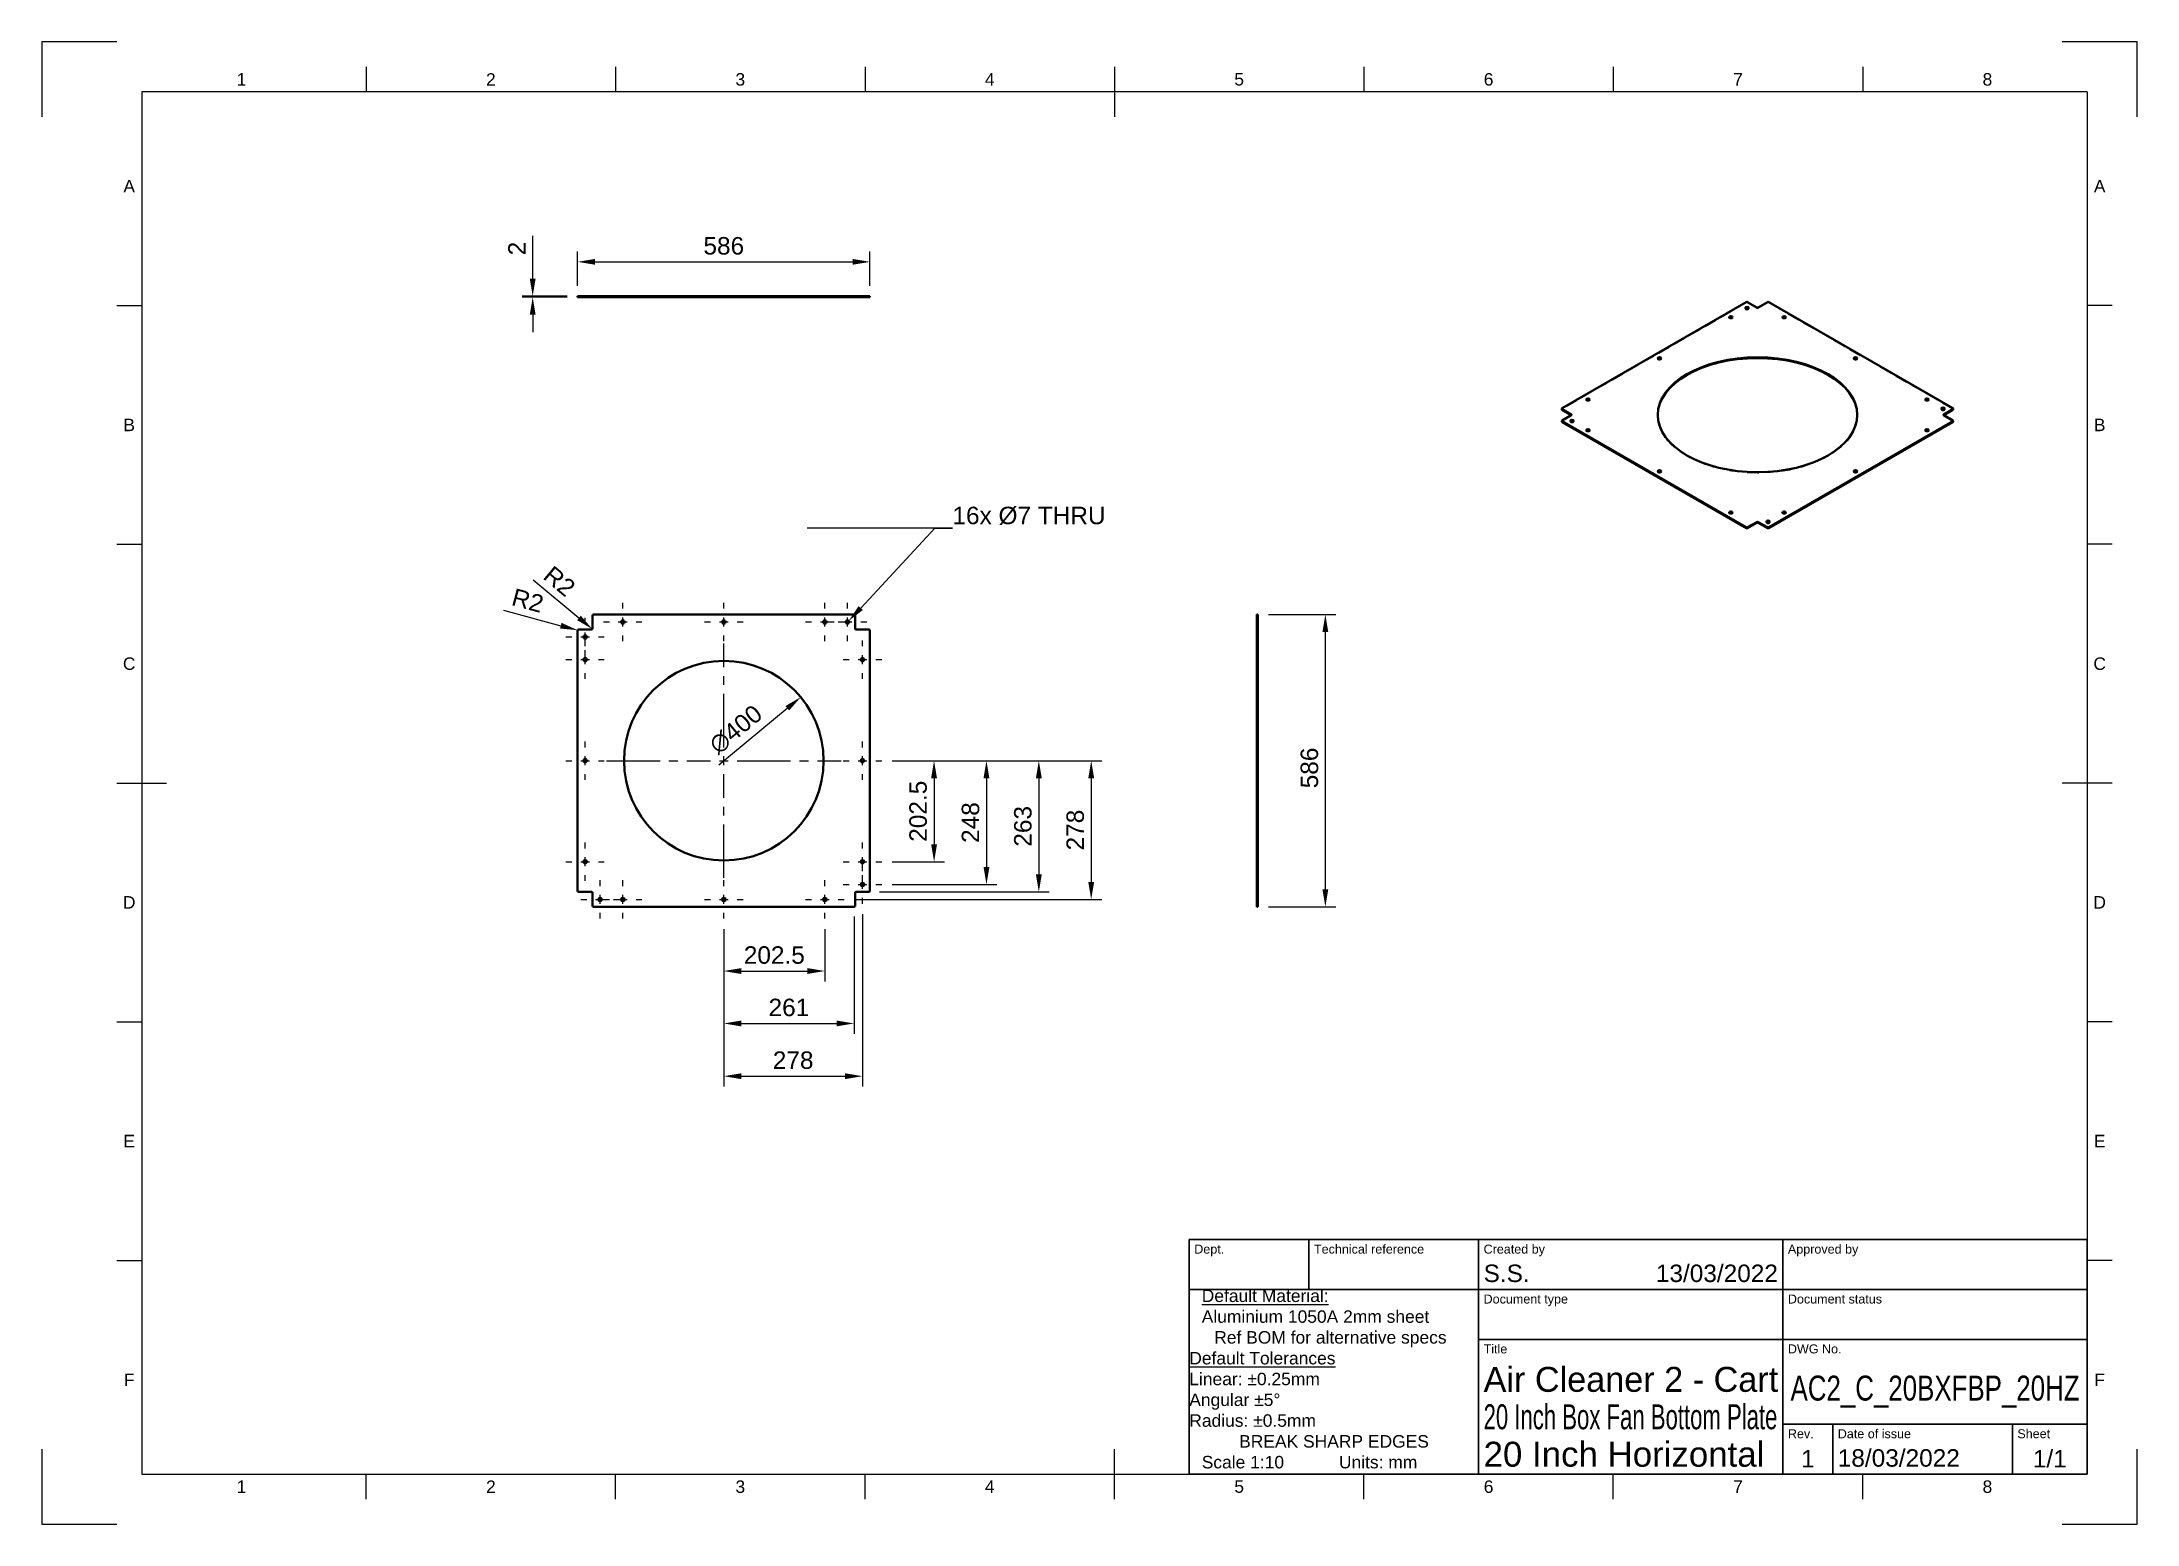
# Model space of a CAD drawing. Header units: millimetres. Extents: x 0 to 420, y 0 to 297.
import ezdxf
from ezdxf import colors
from ezdxf.entities.mleader import LeaderData, LeaderLine
from ezdxf.enums import TextEntityAlignment as Align
from ezdxf.math import Vec2, Vec3

# ---------------------------------------------------------------- set-up
doc = ezdxf.new("R2010")
doc.units = ezdxf.units.MM
doc.header["$LTSCALE"] = 0.75
doc.linetypes.add('CENTER2', pattern=[28.575, 19.05, -3.175, 3.175, -3.175])
doc.linetypes.add('HIDDEN2', pattern=[4.7625, 3.175, -1.5875])
for name, color, linetype, lineweight in [('Annotations', 7, 'Continuous', 25), ('Border', 7, 'Continuous', 25), ('Center Lines', 7, 'CENTER2', 25), ('Dimensions', 7, 'Continuous', 25), ('Hidden', 7, 'HIDDEN2', 25), ('Hidden Narrow', 7, 'HIDDEN2', 25), ('TitleBlock', 7, 'Continuous', 35), ('Visible', 7, 'Continuous', 50), ('Visible Narrow', 7, 'Continuous', 25)]:
    doc.layers.add(name, color=color, linetype=linetype, lineweight=lineweight)
doc.styles.add('FusionTitle', font='arial.ttf')
doc.styles.get("Standard").update_dxf_attribs({"font": 'arial.ttf'})
doc.dimstyles.new('ISO-25', dxfattribs={"dimtxt": 3.5, "dimasz": 3.5, "dimexe": 2.1, "dimexo": 2.1, "dimgap": 1.4, "dimtad": 1, "dimzin": 12, "dimdsep": 46, "dimtxsty": 'Standard', "dimcen": 0, "dimclrd": 256, "dimclre": 256, "dimclrt": 256, "dimazin": 3, "dimtp": 0.1, "dimtm": 0.1, "dimtfac": 0.714286, "dimtmove": 0, "dimatfit": 3, "dimfxl": 1, "dimtzin": 12, "dimarcsym": 0})

msp = doc.modelspace()

# ---------------------------------------------------------------- texts
at = {"layer": 'Annotations', "insert": (230, 47), "char_height": 2.5, "attachment_point": 1}
msp.add_mtext_dynamic_manual_height_columns('\\pi-2.5,l5;{\\LDefault Material: ^J}Aluminium 1050A 2mm sheet\\P\\pi2.5,l2.5;Ref BOM for alternative specs\\P\\pi0,l0;{\\LDefault Tolerances^J}Linear: ±0.25mm ^JAngular ±5° ^JRadius: ±0.5mm^J^IBREAK SHARP EDGES\\P\\pl2.5;Scale 1:10^I^IUnits: mm', width=58, gutter_width=17.5, heights=[0], dxfattribs=at)

# ---------------------------------------------------------------- blocks, each defined once
blk = doc.blocks.new('ISO_A3_SHEET')
at = {"layer": 'Border'}
for p, q in [((65, 292), (65, 287)), ((115, 292), (115, 287)), ((165, 292), (165, 287)), ((215, 292), (215, 282)), ((265, 292), (265, 287)), ((315, 292), (315, 287)), ((365, 292), (365, 287)), ((410, 287), (20, 287)), ((20, 287), (20, 10)), ((410, 287), (410, 10)), ((15, 244.16666), (20, 244.16666)), ((415, 244.16666), (410, 244.16666)), ((15, 196.33333), (20, 196.33333)), ((415, 196.33333), (410, 196.33333)), ((15, 148.5), (25, 148.5)), ((415, 148.5), (405, 148.5)), ((15, 100.66667), (20, 100.66667)), ((415, 100.66667), (410, 100.66667)), ((15, 52.83334), (20, 52.83334)), ((415, 52.83334), (410, 52.83334)), ((215, 5), (215, 15)), ((20, 10), (410, 10)), ((65, 5), (65, 10)), ((115, 5), (115, 10)), ((165, 5), (165, 10)), ((265, 5), (265, 10)), ((315, 5), (315, 10)), ((365, 5), (365, 10))]:
    blk.add_line(p, q, dxfattribs=at)
at = {"layer": 'Defpoints'}
for p, q in [((15, 297), (0, 297)), ((0, 297), (0, 282)), ((420, 297), (405, 297)), ((420, 282), (420, 297)), ((0, 15), (0, 0)), ((420, 0), (420, 15)), ((0, 0), (15, 0)), ((405, 0), (420, 0))]:
    blk.add_line(p, q, dxfattribs=at)
at = {"layer": 'Border', "style": 'FusionTitle'}
for s, p in [('1', (40, 289.5)), ('2', (90, 289.5)), ('3', (140, 289.5)), ('4', (190, 289.5)), ('5', (240, 289.5)), ('6', (290, 289.5)), ('7', (340, 289.5)), ('8', (390, 289.5)), ('A', (17.5, 268.08333)), ('A', (412.5, 268.08333)), ('B', (17.5, 220.25)), ('B', (412.5, 220.25)), ('C', (17.5, 172.41667)), ('C', (412.5, 172.41667)), ('D', (17.5, 124.58334)), ('D', (412.5, 124.58334)), ('E', (17.5, 76.75001)), ('E', (412.5, 76.75001)), ('F', (17.5, 28.91668)), ('F', (412.5, 28.91668)), ('1', (40, 7.5)), ('2', (90, 7.5)), ('3', (140, 7.5)), ('4', (190, 7.5)), ('5', (240, 7.5)), ('6', (290, 7.5)), ('7', (340, 7.5)), ('8', (390, 7.5))]:
    blk.add_text(s, height=2.5, dxfattribs=at).set_placement(p, align=Align.MIDDLE)
blk = doc.blocks.new('ISO_TITLEBLOCK')
at = {"layer": 'TitleBlock'}
for p, q in [((0, 47), (-180, 47)), ((-180, 47), (-180, 0)), ((-156, 37), (-156, 47)), ((-122, 0), (-122, 47)), ((-61, 0), (-61, 47)), ((0, 0), (0, 47)), ((-180, 37), (0, 37)), ((-122, 27), (0, 27)), ((-61, 10), (0, 10)), ((-51, 0), (-51, 10)), ((-15, 0), (-15, 10)), ((-180, 0), (0, 0))]:
    blk.add_line(p, q, dxfattribs=at)
at = {"layer": 'TitleBlock', "style": 'FusionTitle'}
for s, p in [('Dept.', (-179, 46)), ('Technical reference', (-155, 46)), ('Created by', (-121, 46)), ('Approved by', (-60, 46)), ('Document type', (-121, 36)), ('Document status', (-60, 36)), ('Title', (-121, 26)), ('DWG No.', (-60, 26)), ('Rev.', (-60, 9)), ('Date of issue', (-50, 9)), ('Sheet', (-14, 9))]:
    blk.add_text(s, height=1.8, dxfattribs=at).set_placement(p, align=Align.TOP_LEFT)
for tag, height, p in [('DEPT', 3.5, (-179, 42)), ('TECHNICAL_REFERENCE', 3.5, (-155, 42)), ('CREATED_BY', 3.5, (-121, 42)), ('APPROVED_BY', 3.5, (-60, 42)), ('DOCUMENT_TYPE', 3.5, (-121, 32)), ('DOCUMENT_STATUS', 3.5, (-60, 32)), ('TITLE_1', 5, (-121, 21.5)), ('TITLE_2', 5, (-121, 14)), ('TITLE_3', 5, (-121, 6.5)), ('DATE_OF_ISSUE', 3.5, (-50, 5))]:
    blk.add_attdef(tag, text='', height=height, dxfattribs=at).set_placement(p, align=Align.TOP_LEFT)
for tag, p in [('CREATED_DATE', (-62, 42)), ('APPROVED_DATE', (-0.99, 42))]:
    blk.add_attdef(tag, text='', height=3.5, dxfattribs=at).set_placement(p, align=Align.TOP_RIGHT)
for tag, height, p in [('DRAWING_NUMBER', 5, (-30.5, 19.75)), ('REV', 3.5, (-56, 4.85)), ('SHEET', 3.5, (-7.5, 4.85))]:
    blk.add_attdef(tag, text='', height=height, dxfattribs=at).set_placement(p, align=Align.TOP_CENTER)
blk = doc.blocks.new('*U7')
at = {"layer": 'Center Lines', "color": 0, "ltscale": 0.75, "transparency": 16777216}
for p, q in [((0, 2.678906), (0, 23.5)), ((-23.5, 0), (-2.678906, 0)), ((2.678906, 0), (23.5, 0)), ((0, -23.5), (0, -2.678906))]:
    blk.add_line(p, q, dxfattribs=at)
at = {"layer": 'Center Lines', "color": 0, "linetype": 'Continuous', "ltscale": 0.75, "transparency": 16777216}
for p, q in [((-0.892969, 0), (0.892969, 0)), ((0, -0.892969), (0, 0.892969))]:
    blk.add_line(p, q, dxfattribs=at)
blk = doc.blocks.new('*U8')
at = {"layer": 'Center Lines', "color": 0, "ltscale": 0.75, "transparency": 16777216}
for p, q in [((-3.849995, 0), (-2.678906, 0)), ((0, 2.678906), (0, 3.849995)), ((2.678906, 0), (3.849995, 0)), ((0, -3.849995), (0, -2.678906))]:
    blk.add_line(p, q, dxfattribs=at)
at = {"layer": 'Center Lines', "color": 0, "linetype": 'Continuous', "ltscale": 0.75, "transparency": 16777216}
for p, q in [((-0.892969, 0), (0.892969, 0)), ((0, -0.892969), (0, 0.892969))]:
    blk.add_line(p, q, dxfattribs=at)
blk = doc.blocks.new('*U9')
at = {"layer": 'Center Lines', "color": 0, "ltscale": 0.75, "transparency": 16777216}
for p, q in [((-3.85, 0), (-2.678906, 0)), ((0, 2.678906), (0, 3.85)), ((2.678906, 0), (3.85, 0)), ((0, -3.85), (0, -2.678906))]:
    blk.add_line(p, q, dxfattribs=at)
at = {"layer": 'Center Lines', "color": 0, "linetype": 'Continuous', "ltscale": 0.75, "transparency": 16777216}
for p, q in [((-0.892969, 0), (0.892969, 0)), ((0, -0.892969), (0, 0.892969))]:
    blk.add_line(p, q, dxfattribs=at)
blk = doc.blocks.new('*U10')
at = {"layer": 'Center Lines', "color": 0, "ltscale": 0.75, "transparency": 16777216}
for p, q in [((-3.85, 0), (-2.678906, 0)), ((0, 2.678906), (0, 3.85)), ((2.678906, 0), (3.85, 0)), ((0, -3.85), (0, -2.678906))]:
    blk.add_line(p, q, dxfattribs=at)
at = {"layer": 'Center Lines', "color": 0, "linetype": 'Continuous', "ltscale": 0.75, "transparency": 16777216}
for p, q in [((-0.892969, 0), (0.892969, 0)), ((0, -0.892969), (0, 0.892969))]:
    blk.add_line(p, q, dxfattribs=at)
blk = doc.blocks.new('*U11')
at = {"layer": 'Center Lines', "color": 0, "ltscale": 0.75, "transparency": 16777216}
for p, q in [((-3.85, 0), (-2.678906, 0)), ((0, 2.678906), (0, 3.85)), ((2.678906, 0), (3.85, 0)), ((0, -3.85), (0, -2.678906))]:
    blk.add_line(p, q, dxfattribs=at)
at = {"layer": 'Center Lines', "color": 0, "linetype": 'Continuous', "ltscale": 0.75, "transparency": 16777216}
for p, q in [((-0.892969, 0), (0.892969, 0)), ((0, -0.892969), (0, 0.892969))]:
    blk.add_line(p, q, dxfattribs=at)
blk = doc.blocks.new('*U12')
at = {"layer": 'Center Lines', "color": 0, "ltscale": 0.75, "transparency": 16777216}
for p, q in [((-3.849993, 0), (-2.678906, 0)), ((0, 2.678906), (0, 3.849993)), ((2.678906, 0), (3.849993, 0)), ((0, -3.849993), (0, -2.678906))]:
    blk.add_line(p, q, dxfattribs=at)
at = {"layer": 'Center Lines', "color": 0, "linetype": 'Continuous', "ltscale": 0.75, "transparency": 16777216}
for p, q in [((-0.892969, 0), (0.892969, 0)), ((0, -0.892969), (0, 0.892969))]:
    blk.add_line(p, q, dxfattribs=at)
blk = doc.blocks.new('*U13')
at = {"layer": 'Center Lines', "color": 0, "ltscale": 0.75, "transparency": 16777216}
for p, q in [((-3.85, 0), (-2.678906, 0)), ((0, 2.678906), (0, 3.85)), ((2.678906, 0), (3.85, 0)), ((0, -3.85), (0, -2.678906))]:
    blk.add_line(p, q, dxfattribs=at)
at = {"layer": 'Center Lines', "color": 0, "linetype": 'Continuous', "ltscale": 0.75, "transparency": 16777216}
for p, q in [((-0.892969, 0), (0.892969, 0)), ((0, -0.892969), (0, 0.892969))]:
    blk.add_line(p, q, dxfattribs=at)
blk = doc.blocks.new('*U14')
at = {"layer": 'Center Lines', "color": 0, "ltscale": 0.75, "transparency": 16777216}
for p, q in [((-3.85, 0), (-2.678906, 0)), ((0, 2.678906), (0, 3.85)), ((2.678906, 0), (3.85, 0)), ((0, -3.85), (0, -2.678906))]:
    blk.add_line(p, q, dxfattribs=at)
at = {"layer": 'Center Lines', "color": 0, "linetype": 'Continuous', "ltscale": 0.75, "transparency": 16777216}
for p, q in [((-0.892969, 0), (0.892969, 0)), ((0, -0.892969), (0, 0.892969))]:
    blk.add_line(p, q, dxfattribs=at)
blk = doc.blocks.new('*U15')
at = {"layer": 'Center Lines', "color": 0, "ltscale": 0.75, "transparency": 16777216}
for p, q in [((-3.85, 0), (-2.678906, 0)), ((0, 2.678906), (0, 3.85)), ((2.678906, 0), (3.85, 0)), ((0, -3.85), (0, -2.678906))]:
    blk.add_line(p, q, dxfattribs=at)
at = {"layer": 'Center Lines', "color": 0, "linetype": 'Continuous', "ltscale": 0.75, "transparency": 16777216}
for p, q in [((-0.892969, 0), (0.892969, 0)), ((0, -0.892969), (0, 0.892969))]:
    blk.add_line(p, q, dxfattribs=at)
blk = doc.blocks.new('*U16')
at = {"layer": 'Center Lines', "color": 0, "ltscale": 0.75, "transparency": 16777216}
for p, q in [((-3.849992, 0), (-2.678906, 0)), ((0, 2.678906), (0, 3.849992)), ((2.678906, 0), (3.849992, 0)), ((0, -3.849992), (0, -2.678906))]:
    blk.add_line(p, q, dxfattribs=at)
at = {"layer": 'Center Lines', "color": 0, "linetype": 'Continuous', "ltscale": 0.75, "transparency": 16777216}
for p, q in [((-0.892969, 0), (0.892969, 0)), ((0, -0.892969), (0, 0.892969))]:
    blk.add_line(p, q, dxfattribs=at)
blk = doc.blocks.new('*U17')
at = {"layer": 'Center Lines', "color": 0, "ltscale": 0.75, "transparency": 16777216}
for p, q in [((-3.85, 0), (-2.678906, 0)), ((0, 2.678906), (0, 3.85)), ((2.678906, 0), (3.85, 0)), ((0, -3.85), (0, -2.678906))]:
    blk.add_line(p, q, dxfattribs=at)
at = {"layer": 'Center Lines', "color": 0, "linetype": 'Continuous', "ltscale": 0.75, "transparency": 16777216}
for p, q in [((-0.892969, 0), (0.892969, 0)), ((0, -0.892969), (0, 0.892969))]:
    blk.add_line(p, q, dxfattribs=at)
blk = doc.blocks.new('*U18')
at = {"layer": 'Center Lines', "color": 0, "ltscale": 0.75, "transparency": 16777216}
for p, q in [((-3.85, 0), (-2.678906, 0)), ((0, 2.678906), (0, 3.85)), ((2.678906, 0), (3.85, 0)), ((0, -3.85), (0, -2.678906))]:
    blk.add_line(p, q, dxfattribs=at)
at = {"layer": 'Center Lines', "color": 0, "linetype": 'Continuous', "ltscale": 0.75, "transparency": 16777216}
for p, q in [((-0.892969, 0), (0.892969, 0)), ((0, -0.892969), (0, 0.892969))]:
    blk.add_line(p, q, dxfattribs=at)
blk = doc.blocks.new('*U19')
at = {"layer": 'Center Lines', "color": 0, "ltscale": 0.75, "transparency": 16777216}
for p, q in [((-3.849994, 0), (-2.678906, 0)), ((0, 2.678906), (0, 3.849994)), ((2.678906, 0), (3.849994, 0)), ((0, -3.849994), (0, -2.678906))]:
    blk.add_line(p, q, dxfattribs=at)
at = {"layer": 'Center Lines', "color": 0, "linetype": 'Continuous', "ltscale": 0.75, "transparency": 16777216}
for p, q in [((-0.892969, 0), (0.892969, 0)), ((0, -0.892969), (0, 0.892969))]:
    blk.add_line(p, q, dxfattribs=at)
blk = doc.blocks.new('*U20')
at = {"layer": 'Center Lines', "color": 0, "ltscale": 0.75, "transparency": 16777216}
for p, q in [((-3.85, 0), (-2.678906, 0)), ((0, 2.678906), (0, 3.85)), ((2.678906, 0), (3.85, 0)), ((0, -3.85), (0, -2.678906))]:
    blk.add_line(p, q, dxfattribs=at)
at = {"layer": 'Center Lines', "color": 0, "linetype": 'Continuous', "ltscale": 0.75, "transparency": 16777216}
for p, q in [((-0.892969, 0), (0.892969, 0)), ((0, -0.892969), (0, 0.892969))]:
    blk.add_line(p, q, dxfattribs=at)
blk = doc.blocks.new('*U21')
at = {"layer": 'Center Lines', "color": 0, "ltscale": 0.75, "transparency": 16777216}
for p, q in [((-3.85, 0), (-2.678906, 0)), ((0, 2.678906), (0, 3.85)), ((2.678906, 0), (3.85, 0)), ((0, -3.85), (0, -2.678906))]:
    blk.add_line(p, q, dxfattribs=at)
at = {"layer": 'Center Lines', "color": 0, "linetype": 'Continuous', "ltscale": 0.75, "transparency": 16777216}
for p, q in [((-0.892969, 0), (0.892969, 0)), ((0, -0.892969), (0, 0.892969))]:
    blk.add_line(p, q, dxfattribs=at)
blk = doc.blocks.new('*U22')
at = {"layer": 'Center Lines', "color": 0, "ltscale": 0.75, "transparency": 16777216}
for p, q in [((-3.85, 0), (-2.678906, 0)), ((0, 2.678906), (0, 3.85)), ((2.678906, 0), (3.85, 0)), ((0, -3.85), (0, -2.678906))]:
    blk.add_line(p, q, dxfattribs=at)
at = {"layer": 'Center Lines', "color": 0, "linetype": 'Continuous', "ltscale": 0.75, "transparency": 16777216}
for p, q in [((-0.892969, 0), (0.892969, 0)), ((0, -0.892969), (0, 0.892969))]:
    blk.add_line(p, q, dxfattribs=at)
blk = doc.blocks.new('*D37')
at = {"layer": 'Defpoints', "color": 0, "transparency": 16777216}
for p in [(136.693068, 121.317678), (156.943068, 121.317673), (156.943068, 110.817673)]:
    blk.add_point(p, dxfattribs=at)
at = {"layer": 'Dimensions', "lineweight": -2, "transparency": 16777216}
for p, q in [((136.693068, 119.217678), (136.693068, 108.717673)), ((156.943068, 119.217673), (156.943068, 108.717673)), ((140.193068, 110.817673), (153.443068, 110.817673))]:
    blk.add_line(p, q, dxfattribs=at)
at = {"layer": 'Dimensions', "transparency": 16777216}
for points in [[(140.193068, 111.401006), (140.193068, 110.234339), (136.693068, 110.817673)], [(153.443068, 111.401006), (153.443068, 110.234339), (156.943068, 110.817673)]]:
    blk.add_solid(points, dxfattribs=at)
at = {"layer": 'Dimensions', "transparency": 16777216, "insert": (146.818068, 114.004678), "char_height": 3.5, "attachment_point": 5}
blk.add_mtext('202.5', dxfattribs=at)
blk = doc.blocks.new('*D38')
at = {"layer": 'Defpoints', "color": 0, "transparency": 16777216}
for p in [(164.492872, 124.316768), (136.693068, 121.317678), (164.492872, 89.751084)]:
    blk.add_point(p, dxfattribs=at)
at = {"layer": 'Dimensions', "lineweight": -2, "transparency": 16777216}
for p, q in [((164.492872, 122.216768), (164.492872, 87.651084)), ((136.693068, 119.217678), (136.693068, 87.651084)), ((140.193068, 89.751084), (160.992872, 89.751084))]:
    blk.add_line(p, q, dxfattribs=at)
at = {"layer": 'Dimensions', "transparency": 16777216}
for points in [[(140.193068, 90.334417), (140.193068, 89.16775), (136.693068, 89.751084)], [(160.992872, 90.334417), (160.992872, 89.16775), (164.492872, 89.751084)]]:
    blk.add_solid(points, dxfattribs=at)
at = {"layer": 'Dimensions', "transparency": 16777216, "insert": (150.59297, 92.938089), "char_height": 3.5, "attachment_point": 5}
blk.add_mtext('278', dxfattribs=at)
blk = doc.blocks.new('*D39')
at = {"layer": 'Defpoints', "color": 0, "transparency": 16777216}
for p in [(168.342523, 152.967306), (168.34253, 132.717306), (178.84253, 132.717306)]:
    blk.add_point(p, dxfattribs=at)
at = {"layer": 'Dimensions', "lineweight": -2, "transparency": 16777216}
for p, q in [((170.442523, 152.967306), (180.94253, 152.967306)), ((178.84253, 149.467306), (178.84253, 136.217306)), ((170.44253, 132.717306), (180.94253, 132.717306))]:
    blk.add_line(p, q, dxfattribs=at)
at = {"layer": 'Dimensions', "transparency": 16777216}
for points in [[(178.259197, 149.467306), (179.425864, 149.467306), (178.84253, 152.967306)], [(178.259197, 136.217306), (179.425864, 136.217306), (178.84253, 132.717306)]]:
    blk.add_solid(points, dxfattribs=at)
at = {"layer": 'Dimensions', "transparency": 16777216, "insert": (175.655525, 142.842306), "char_height": 3.5, "attachment_point": 5, "rotation": 90}
blk.add_mtext('202.5', dxfattribs=at)
blk = doc.blocks.new('*D40')
at = {"layer": 'Defpoints', "color": 0, "transparency": 16777216}
for p in [(168.342523, 152.967306), (168.342872, 128.166768), (189.342872, 128.166768)]:
    blk.add_point(p, dxfattribs=at)
at = {"layer": 'Dimensions', "lineweight": -2, "transparency": 16777216}
for p, q in [((170.442523, 152.967306), (191.442872, 152.967306)), ((189.342872, 149.467306), (189.342872, 131.666768)), ((170.442872, 128.166768), (191.442872, 128.166768))]:
    blk.add_line(p, q, dxfattribs=at)
at = {"layer": 'Dimensions', "transparency": 16777216}
for points in [[(188.759538, 149.467306), (189.926205, 149.467306), (189.342872, 152.967306)], [(188.759538, 131.666768), (189.926205, 131.666768), (189.342872, 128.166768)]]:
    blk.add_solid(points, dxfattribs=at)
at = {"layer": 'Dimensions', "transparency": 16777216, "insert": (186.155866, 140.567037), "char_height": 3.5, "attachment_point": 5, "rotation": 90}
blk.add_mtext('248', dxfattribs=at)
blk = doc.blocks.new('*D41')
at = {"layer": 'Defpoints', "color": 0, "transparency": 16777216}
for p in [(152.116441, 165.699931), (121.269707, 140.23468)]:
    blk.add_point(p, dxfattribs=at)
at = {"layer": 'Dimensions', "lineweight": -2, "transparency": 16777216}
blk.add_line((135.668199, 152.121229), (149.417352, 163.471722), dxfattribs=at)
at = {"layer": 'Dimensions', "transparency": 16777216}
blk.add_solid([(149.045984, 163.92157), (149.78872, 163.021874), (152.116441, 165.699931)], dxfattribs=at)
at = {"layer": 'Dimensions', "transparency": 16777216, "insert": (139.101966, 159.215575), "char_height": 3.5, "attachment_point": 5, "rotation": 39.54107887}
blk.add_mtext('∅400', dxfattribs=at)
blk = doc.blocks.new('*U28')
at = {"layer": 'Center Lines', "color": 0, "ltscale": 0.75, "transparency": 16777216}
for p, q in [((-3.85, 0), (-2.678906, 0)), ((0, 2.678906), (0, 3.85)), ((2.678906, 0), (3.85, 0)), ((0, -3.85), (0, -2.678906))]:
    blk.add_line(p, q, dxfattribs=at)
at = {"layer": 'Center Lines', "color": 0, "linetype": 'Continuous', "ltscale": 0.75, "transparency": 16777216}
for p, q in [((-0.892969, 0), (0.892969, 0)), ((0, -0.892969), (0, 0.892969))]:
    blk.add_line(p, q, dxfattribs=at)
blk = doc.blocks.new('*D42')
at = {"layer": 'Defpoints', "color": 0, "transparency": 16777216}
for p in [(110.039314, 179.595203), (110.193074, 179.467306)]:
    blk.add_point(p, dxfattribs=at)
at = {"layer": 'Dimensions', "lineweight": -2, "transparency": 16777216}
blk.add_line((98.501054, 189.19271), (107.65603, 181.577615), dxfattribs=at)
at = {"layer": 'Dimensions', "transparency": 16777216}
blk.add_solid([(108.029064, 182.026083), (107.282995, 181.129148), (110.346834, 179.339408)], dxfattribs=at)
at = {"layer": 'Dimensions', "transparency": 16777216, "insert": (103.752106, 188.931497), "char_height": 3.5, "attachment_point": 5, "rotation": 320.2463456}
blk.add_mtext('R2', dxfattribs=at)
blk = doc.blocks.new('*D43')
at = {"layer": 'Defpoints', "color": 0, "transparency": 16777216}
for p in [(107.399899, 179.119109), (107.593074, 179.067306)]:
    blk.add_point(p, dxfattribs=at)
at = {"layer": 'Dimensions', "lineweight": -2, "transparency": 16777216}
for p, q in [((92.517617, 183.110069), (104.019344, 180.025668)), ((107.593074, 179.067306), (107.399899, 179.119109))]:
    blk.add_line(p, q, dxfattribs=at)
at = {"layer": 'Dimensions', "transparency": 16777216}
blk.add_solid([(104.170438, 180.589094), (103.868251, 179.462242), (107.399899, 179.119109)], dxfattribs=at)
at = {"layer": 'Dimensions', "transparency": 16777216, "insert": (97.395961, 185.070565), "char_height": 3.5, "attachment_point": 5, "rotation": 344.98826112}
blk.add_mtext('R2', dxfattribs=at)
blk = doc.blocks.new('*D44')
at = {"layer": 'Defpoints', "color": 0, "transparency": 16777216}
for p in [(243.75137, 182.267305), (257.281932, 182.267305), (243.75137, 123.667305)]:
    blk.add_point(p, dxfattribs=at)
at = {"layer": 'Dimensions', "lineweight": -2, "transparency": 16777216}
for p, q in [((245.85137, 182.267305), (259.381932, 182.267305)), ((257.281932, 127.167305), (257.281932, 178.767305)), ((245.85137, 123.667305), (259.381932, 123.667305))]:
    blk.add_line(p, q, dxfattribs=at)
at = {"layer": 'Dimensions', "transparency": 16777216}
for points in [[(256.698598, 178.767305), (257.865265, 178.767305), (257.281932, 182.267305)], [(256.698598, 127.167305), (257.865265, 127.167305), (257.281932, 123.667305)]]:
    blk.add_solid(points, dxfattribs=at)
at = {"layer": 'Dimensions', "transparency": 16777216, "insert": (254.094926, 151.517334), "char_height": 3.5, "attachment_point": 5, "rotation": 90}
blk.add_mtext('586', dxfattribs=at)
blk = doc.blocks.new('*D45')
at = {"layer": 'Defpoints', "color": 0, "transparency": 16777216}
for p in [(165.993074, 252.933556), (107.393074, 246.043124), (165.993074, 246.043124)]:
    blk.add_point(p, dxfattribs=at)
at = {"layer": 'Dimensions', "lineweight": -2, "transparency": 16777216}
for p, q in [((107.393074, 248.143124), (107.393074, 255.033556)), ((110.893074, 252.933556), (162.493074, 252.933556)), ((165.993074, 248.143124), (165.993074, 255.033556))]:
    blk.add_line(p, q, dxfattribs=at)
at = {"layer": 'Dimensions', "transparency": 16777216}
for points in [[(110.893074, 253.516889), (110.893074, 252.350222), (107.393074, 252.933556)], [(162.493074, 253.516889), (162.493074, 252.350222), (165.993074, 252.933556)]]:
    blk.add_solid(points, dxfattribs=at)
at = {"layer": 'Dimensions', "transparency": 16777216, "insert": (136.693074, 256.120561), "char_height": 3.5, "attachment_point": 5}
blk.add_mtext('586', dxfattribs=at)
blk = doc.blocks.new('*D46')
at = {"layer": 'Defpoints', "color": 0, "transparency": 16777216}
for p in [(98.382518, 246.043124), (107.393074, 246.043124), (107.393074, 245.843124)]:
    blk.add_point(p, dxfattribs=at)
at = {"layer": 'Dimensions', "lineweight": -2, "transparency": 16777216}
for p, q in [((98.382518, 249.543124), (98.382518, 258.161337)), ((105.293074, 246.043124), (96.282518, 246.043124)), ((105.293074, 245.843124), (96.282518, 245.843124)), ((98.382518, 245.843124), (98.382518, 246.043124)), ((98.382518, 242.343124), (98.382518, 238.843124))]:
    blk.add_line(p, q, dxfattribs=at)
at = {"layer": 'Dimensions', "transparency": 16777216}
for points in [[(97.799185, 249.543124), (98.965852, 249.543124), (98.382518, 246.043124)], [(97.799185, 242.343124), (98.965852, 242.343124), (98.382518, 245.843124)]]:
    blk.add_solid(points, dxfattribs=at)
at = {"layer": 'Dimensions', "transparency": 16777216, "insert": (95.225356, 255.602231), "char_height": 3.5, "attachment_point": 5, "rotation": 90}
blk.add_mtext('2', dxfattribs=at)
blk = doc.blocks.new('*D47')
at = {"layer": 'Defpoints', "color": 0, "transparency": 16777216}
for p in [(162.793074, 123.867306), (136.693068, 121.317678), (162.793074, 100.317678)]:
    blk.add_point(p, dxfattribs=at)
at = {"layer": 'Dimensions', "lineweight": -2, "transparency": 16777216}
for p, q in [((136.693068, 119.217678), (136.693068, 98.217678)), ((162.793074, 121.767306), (162.793074, 98.217678)), ((140.193068, 100.317678), (159.293074, 100.317678))]:
    blk.add_line(p, q, dxfattribs=at)
at = {"layer": 'Dimensions', "transparency": 16777216}
for points in [[(140.193068, 100.901012), (140.193068, 99.734345), (136.693068, 100.317678)], [(159.293074, 100.901012), (159.293074, 99.734345), (162.793074, 100.317678)]]:
    blk.add_solid(points, dxfattribs=at)
at = {"layer": 'Dimensions', "transparency": 16777216, "insert": (149.743071, 103.504684), "char_height": 3.5, "attachment_point": 5}
blk.add_mtext('261', dxfattribs=at)
blk = doc.blocks.new('*D48')
at = {"layer": 'Defpoints', "color": 0, "transparency": 16777216}
for p in [(168.342523, 152.967306), (165.793074, 126.667306), (199.842523, 126.667306)]:
    blk.add_point(p, dxfattribs=at)
at = {"layer": 'Dimensions', "lineweight": -2, "transparency": 16777216}
for p, q in [((170.442523, 152.967306), (201.942523, 152.967306)), ((199.842523, 149.467306), (199.842523, 130.167306)), ((167.893074, 126.667306), (201.942523, 126.667306))]:
    blk.add_line(p, q, dxfattribs=at)
at = {"layer": 'Dimensions', "transparency": 16777216}
for points in [[(199.25919, 149.467306), (200.425856, 149.467306), (199.842523, 152.967306)], [(199.25919, 130.167306), (200.425856, 130.167306), (199.842523, 126.667306)]]:
    blk.add_solid(points, dxfattribs=at)
at = {"layer": 'Dimensions', "transparency": 16777216, "insert": (196.654324, 139.817306), "char_height": 3.5, "attachment_point": 5, "rotation": 90}
blk.add_mtext('263', dxfattribs=at)
blk = doc.blocks.new('*D49')
at = {"layer": 'Defpoints', "color": 0, "transparency": 16777216}
for p in [(168.342523, 152.967306), (160.793068, 125.167673), (210.342523, 125.167673)]:
    blk.add_point(p, dxfattribs=at)
at = {"layer": 'Dimensions', "lineweight": -2, "transparency": 16777216}
for p, q in [((170.442523, 152.967306), (212.442523, 152.967306)), ((210.342523, 149.467306), (210.342523, 128.667673)), ((162.893068, 125.167673), (212.442523, 125.167673))]:
    blk.add_line(p, q, dxfattribs=at)
at = {"layer": 'Dimensions', "transparency": 16777216}
for points in [[(209.75919, 149.467306), (210.925856, 149.467306), (210.342523, 152.967306)], [(209.75919, 128.667673), (210.925856, 128.667673), (210.342523, 125.167673)]]:
    blk.add_solid(points, dxfattribs=at)
at = {"layer": 'Dimensions', "transparency": 16777216, "insert": (207.155518, 139.067489), "char_height": 3.5, "attachment_point": 5, "rotation": 90}
blk.add_mtext('278', dxfattribs=at)

# ---------------------------------------------------------------- dimensions: what is measured, and where the dimension line sits
at = {"layer": 'Dimensions'}
for base, p1, p2, override, picture, middle in [((98.382518, 246.043124), (107.393074, 245.843124), (107.393074, 246.043124), {"dimlfac": 10, "dimclrd": 256, "dimclre": 256}, '*D46', (95.225356, 255.602231)), ((210.342523, 125.167673), (168.342523, 152.967306), (160.793068, 125.167673), {"dimlfac": 10, "dimclrd": 256, "dimclre": 256}, '*D49', (207.155518, 139.067489)), ((199.842523, 126.667306), (168.342523, 152.967306), (165.793074, 126.667306), {"dimlfac": 10, "dimclrd": 256, "dimclre": 256}, '*D48', (196.654324, 139.817306)), ((189.342872, 128.166768), (168.342523, 152.967306), (168.342872, 128.166768), {"dimdec": 0, "dimlfac": 10, "dimclrd": 256, "dimclre": 256, "dimtdec": 0}, '*D40', (186.155866, 140.567037))]:
    dim = msp.add_linear_dim(base=base, p1=p1, p2=p2, angle=90, dimstyle='ISO-25', override=override, dxfattribs=at)
    dim.commit()
    dim.dimension.update_dxf_attribs({"geometry": picture, "text_midpoint": middle})
for base, p1, p2, picture, middle in [((165.993074, 252.933556), (107.393074, 246.043124), (165.993074, 246.043124), '*D45', (136.693074, 256.120561)), ((162.793074, 100.317678), (136.693068, 121.317678), (162.793074, 123.867306), '*D47', (149.743071, 103.504684))]:
    dim = msp.add_linear_dim(base=base, p1=p1, p2=p2, dimstyle='ISO-25', override={"dimlfac": 10, "dimclrd": 256, "dimclre": 256}, dxfattribs=at)
    dim.commit()
    dim.dimension.update_dxf_attribs({"geometry": picture, "text_midpoint": middle})
for center, mpoint, picture, middle in [((110.193074, 179.467306), (110.039314, 179.595203), '*D42', (101.733139, 186.504266)), ((107.593074, 179.067306), (107.399899, 179.119109), '*D43', (96.578203, 182.021148))]:
    dim = msp.add_radius_dim(center=center, mpoint=mpoint, dimstyle='ISO-25', override={"dimlfac": 10, "dimse1": 1, "dimclrd": 256, "dimclre": 256}, dxfattribs=at)
    dim.commit()
    dim.dimension.update_dxf_attribs({"geometry": picture, "text_midpoint": middle, "dimtype": 164})
dim = msp.add_linear_dim(base=(257.281932, 182.267305), p1=(243.75137, 123.667305), p2=(243.75137, 182.267305), angle=90, dimstyle='ISO-25', override={"dimlfac": 10}, dxfattribs=at)
dim.commit()
dim.dimension.update_dxf_attribs({"geometry": '*D44', "text_midpoint": (257.281932, 151.517334), "dimtype": 161})
dim = msp.add_diameter_dim_2p(p1=(121.269707, 140.23468), p2=(152.116441, 165.699931), dimstyle='ISO-25', override={"dimlfac": 10, "dimclrd": 256, "dimclre": 256}, dxfattribs=at)
dim.commit()
dim.dimension.update_dxf_attribs({"geometry": '*D41', "text_midpoint": (141.193231, 156.682371), "dimtype": 163})
for p1, p2, distance, picture, middle in [((168.342523, 152.967306), (168.34253, 132.717306), 10.5, '*D39', (175.655525, 142.842306)), ((136.693068, 121.317678), (156.943068, 121.317673), -10.5, '*D37', (146.818068, 114.004678))]:
    dim = msp.add_aligned_dim(p1=p1, p2=p2, distance=distance, dimstyle='ISO-25', override={"dimlfac": 10, "dimclrd": 256, "dimclre": 256}, dxfattribs=at)
    dim.commit()
    dim.dimension.update_dxf_attribs({"geometry": picture, "text_midpoint": middle})
dim = msp.add_linear_dim(base=(164.492872, 89.751084), p1=(136.693068, 121.317678), p2=(164.492872, 124.316768), dimstyle='ISO-25', override={"dimlfac": 10}, dxfattribs=at)
dim.commit()
dim.dimension.update_dxf_attribs({"geometry": '*D38', "text_midpoint": (150.59297, 89.751084), "dimtype": 160})

# ---------------------------------------------------------------- linework, layer by layer
at = {"layer": 'Hidden', "extrusion": (0, 1, 0)}
for p, q in [((108.543068, 245.843124, 20.25), (108.543068, 246.043124, 20.25)), ((108.543074, 245.843124), (108.543074, 246.043124)), ((108.543276, 246.043124, -24.800538), (108.543276, 245.843124, -24.800538)), ((109.243062, 245.843124), (109.243062, 246.043124)), ((109.243068, 245.843124, 20.25), (109.243068, 246.043124, 20.25)), ((109.243276, 246.043124, -24.800538), (109.243276, 245.843124, -24.800538)), ((111.542536, 246.043124, 27.799798), (111.542536, 245.843124, 27.799798)), ((112.242536, 246.043124, 27.799798), (112.242536, 245.843124, 27.799798)), ((116.093068, 245.843124, 27.799633), (116.093068, 246.043124, 27.799633)), ((116.693074, 246.043124), (116.693074, 245.843124)), ((116.793068, 245.843124, 27.799633), (116.793068, 246.043124, 27.799633)), ((136.343073, 245.843124, 27.799633), (136.343073, 246.043124, 27.799633)), ((136.343076, 245.843124, -27.799829), (136.343076, 246.043124, -27.799829)), ((137.04306, 245.843124, -27.799829), (137.04306, 246.043124, -27.799829)), ((137.043063, 245.843124, 27.799633), (137.043063, 246.043124, 27.799633)), ((156.593068, 245.843124, 27.799633), (156.593068, 246.043124, 27.799633)), ((156.693074, 246.043124), (156.693074, 245.843124)), ((157.293068, 245.843124, 27.799633), (157.293068, 246.043124, 27.799633)), ((161.143612, 246.043124, -27.799798), (161.143612, 245.843124, -27.799798)), ((161.843612, 246.043124, -27.799798), (161.843612, 245.843124, -27.799798)), ((164.14253, 245.843124, 20.25), (164.14253, 246.043124, 20.25)), ((164.142538, 245.843124), (164.142538, 246.043124)), ((164.142872, 246.043124, 24.800538), (164.142872, 245.843124, 24.800538)), ((164.842523, 245.843124), (164.842523, 246.043124)), ((164.84253, 245.843124, 20.25), (164.84253, 246.043124, 20.25)), ((164.842872, 246.043124, 24.800538), (164.842872, 245.843124, 24.800538))]:
    msp.add_line(p, q, dxfattribs=at)
at = {"layer": 'Hidden', "extrusion": (1e-16, 0.817547, 0.575862)}
for p, q in [((341.644579, 244.687448, -32.083945), (304.733605, 223.431831, -1.907484)), ((341.436523, 243.710946, -30.350306), (341.436523, 243.547436, -30.465478)), ((341.927421, 244.687448, -32.083945), (343.765899, 243.628739, -30.580903)), ((342.136523, 243.710946, -30.350306), (342.136523, 243.547436, -30.465478)), ((344.048742, 243.628739, -30.580903), (345.887219, 244.687448, -32.083945)), ((383.081036, 223.431831, -1.907484), (346.170062, 244.687448, -32.083945)), ((338.218781, 241.694487, -27.834858), (338.218781, 241.857997, -27.719686)), ((338.918781, 241.694487, -27.834858), (338.918781, 241.857997, -27.719686)), ((348.895592, 241.694338, -27.834646), (348.895592, 241.857847, -27.719474)), ((349.595592, 241.694338, -27.834646), (349.595592, 241.857847, -27.719474)), ((323.899877, 233.448774, -16.128473), (323.899877, 233.612283, -16.0133)), ((324.59986, 233.448774, -16.128473), (324.59986, 233.612283, -16.0133)), ((363.214512, 233.448625, -16.12826), (363.214512, 233.612134, -16.013088)), ((363.914497, 233.448625, -16.12826), (363.914497, 233.612134, -16.013088)), ((309.580956, 225.203061, -4.422087), (309.580956, 225.36657, -4.306915)), ((310.280956, 225.203061, -4.422087), (310.280956, 225.36657, -4.306915)), ((377.533417, 225.202911, -4.421875), (377.533417, 225.366421, -4.306703)), ((378.233417, 225.202911, -4.421875), (378.233417, 225.366421, -4.306703)), ((380.751374, 223.5136, -1.676265), (380.751374, 223.350091, -1.791438)), ((381.451374, 223.5136, -1.676265), (381.451374, 223.350091, -1.791438)), ((306.572082, 222.047366, 0.058032), (304.733605, 220.988657, 1.561075)), ((306.363267, 221.071029, 1.791438), (306.363267, 220.907519, 1.676265)), ((306.572082, 222.210244, -0.173205), (306.571534, 222.21056, -0.173653)), ((306.630661, 222.292315, 0.057586), (306.630661, 222.128805, -0.057586)), ((307.063267, 221.071029, 1.791438), (307.063267, 220.907519, 1.676265)), ((309.580835, 219.054475, 4.30702), (309.580835, 219.217984, 4.422193)), ((310.280835, 219.054475, 4.30702), (310.280835, 219.217984, 4.422193)), ((323.90732, 222.292315, 0.057586), (323.90732, 222.128805, -0.057586)), ((363.90732, 222.292315, 0.057586), (363.90732, 222.128805, -0.057586)), ((377.533537, 219.054624, 4.306808), (377.533537, 219.218134, 4.421981)), ((378.233537, 219.054624, 4.306808), (378.233537, 219.218134, 4.421981)), ((381.18398, 222.292315, 0.057586), (381.18398, 222.128805, -0.057586)), ((381.243106, 222.21056, -0.173653), (381.242558, 222.210244, -0.173205)), ((381.242558, 222.047366, 0.058032), (383.081036, 220.988657, 1.561075)), ((323.899754, 210.808762, 16.013406), (323.899754, 210.972271, 16.128578)), ((324.599741, 210.808762, 16.013406), (324.599741, 210.972271, 16.128578)), ((363.214631, 210.808911, 16.013194), (363.214631, 210.972421, 16.128366)), ((363.91462, 210.808911, 16.013194), (363.91462, 210.972421, 16.128366)), ((338.21866, 202.563049, 27.719792), (338.21866, 202.726558, 27.834964)), ((338.91866, 202.563049, 27.719792), (338.91866, 202.726558, 27.834964)), ((348.895713, 202.563198, 27.719579), (348.895713, 202.726707, 27.834752)), ((349.595713, 202.563198, 27.719579), (349.595713, 202.726707, 27.834752)), ((345.678117, 200.873683, 30.465478), (345.678117, 200.710174, 30.350306)), ((346.378117, 200.873683, 30.465478), (346.378117, 200.710174, 30.350306))]:
    msp.add_line(p, q, dxfattribs=at)
for centre, radius, start, end in [((-341.786523, -165.156605, 181.567604), 0.35, 336.069593, 203.930407), ((-341.786, -166.994845, 181.567604), 0.2, 225, 315), ((-346.028641, -166.994845, 181.567604), 0.2, 225, 315), ((-304.875026, -130.083871, 181.567604), 0.2, 315, 0), ((-381.101374, -130.083348, 181.567604), 0.35, 336.069593, 203.930407), ((-382.939615, -130.083871, 181.567604), 0.2, 180, 225), ((-304.875026, -125.841231, 181.567604), 0.2, 315, 0), ((-306.713267, -125.841754, 181.567604), 0.35, 336.069593, 203.930407), ((-382.939615, -125.841231, 181.567604), 0.2, 180, 225), ((-346.028117, -90.768497, 181.567604), 0.35, 336.069593, 203.930407)]:
    msp.add_arc(centre, radius, start, end, dxfattribs=at)
at = {"layer": 'Hidden', "extrusion": (3.034e-13, -0.817547, -0.575862)}
for centre, radius, start, end in [((343.90732, -165.43921, -181.567604), 0.2, 45, 135), ((338.568781, -161.938907, -181.567604), 0.35, 336.069593, 203.930407), ((349.245592, -161.938647, -181.567604), 0.35, 336.069593, 203.930407), ((324.249868, -147.619995, -181.567604), 0.349992, 336.06899, 203.93101), ((363.564504, -147.619735, -181.567604), 0.349993, 336.069063, 203.930937), ((309.930956, -133.301082, -181.567604), 0.35, 336.069593, 203.930407), ((377.883417, -133.300823, -181.567604), 0.35, 336.069593, 203.930407), ((306.430661, -127.962551, -181.567604), 0.2, 315, 45), ((309.930835, -122.62389, -181.567604), 0.35, 336.069593, 203.930407), ((343.90732, -127.962551, -181.567604), 20, 359.593284, 180.406716), ((377.883537, -122.62415, -181.567604), 0.35, 336.069593, 203.930407), ((381.38398, -127.962551, -181.567604), 0.2, 135, 225), ((324.249748, -108.304978, -181.567604), 0.349994, 336.069141, 203.930859), ((363.564625, -108.305238, -181.567604), 0.349995, 336.069204, 203.930796), ((338.56866, -93.986066, -181.567604), 0.35, 336.069593, 203.930407), ((349.245713, -93.986325, -181.567604), 0.35, 336.069593, 203.930407)]:
    msp.add_arc(centre, radius, start, end, dxfattribs=at)
at = {"layer": 'Hidden Narrow', "extrusion": (1e-16, 0.817547, 0.575862)}
for p, q in [((341.644579, 244.687448, -32.083945), (341.644579, 244.850957, -31.968772)), ((341.927421, 244.850957, -31.968772), (341.927421, 244.687448, -32.083945)), ((343.765899, 243.628739, -30.580903), (343.765899, 243.792248, -30.46573)), ((344.048742, 243.792248, -30.46573), (344.048742, 243.628739, -30.580903)), ((345.887219, 244.687448, -32.083945), (345.887219, 244.850957, -31.968772)), ((346.170062, 244.850957, -31.968772), (346.170062, 244.687448, -32.083945)), ((304.733605, 223.595341, -1.792312), (304.733605, 223.432463, -1.90704)), ((383.081036, 223.432463, -1.90704), (383.081036, 223.595341, -1.792312)), ((304.733605, 221.152167, 1.676247), (304.733605, 220.989288, 1.561519)), ((306.572082, 222.047366, 0.058032), (306.572082, 222.210875, 0.173205)), ((381.242558, 222.210875, 0.173205), (381.242558, 222.047366, 0.058032)), ((383.081036, 220.989288, 1.561519), (383.081036, 221.152167, 1.676247))]:
    msp.add_line(p, q, dxfattribs=at)
at = {"layer": 'Visible', "extrusion": (0, 1, 0)}
for p, q in [((107.393074, 246.043124, 26.1), (107.393074, 245.843124, 26.1)), ((110.193074, 246.043124, 26.3), (107.593074, 246.043124, 26.3)), ((110.193074, 245.843124, 26.3), (107.593074, 245.843124, 26.3)), ((110.393074, 246.043124, 29.1), (110.393074, 245.843124, 29.1)), ((162.793074, 246.043124, 29.3), (110.593074, 246.043124, 29.3)), ((110.593074, 245.843124, 29.3), (162.793074, 245.843124, 29.3)), ((162.993074, 245.843124, 29.1), (162.993074, 246.043124, 29.1)), ((163.193074, 246.043124, 26.3), (165.793074, 246.043124, 26.3)), ((165.793074, 245.843124, 26.3), (163.193074, 245.843124, 26.3)), ((165.993074, 245.843124, 26.1), (165.993074, 246.043124, 26.1))]:
    msp.add_line(p, q, dxfattribs=at)
at = {"layer": 'Visible', "extrusion": (1e-16, 0.817547, 0.575862)}
for p, q in [((341.644579, 244.850957, -31.968772), (304.733605, 223.595341, -1.792312)), ((343.765899, 243.792248, -30.46573), (341.927421, 244.850957, -31.968772)), ((345.887219, 244.850957, -31.968772), (344.048742, 243.792248, -30.46573)), ((346.170062, 244.850957, -31.968772), (383.081036, 223.595341, -1.792312)), ((304.675026, 223.350392, -1.791866), (304.675026, 223.513902, -1.676693)), ((306.572082, 222.373754, -0.058032), (304.733605, 223.432463, -1.561075)), ((306.571534, 222.21056, -0.173653), (304.733605, 223.268953, -1.676247)), ((381.242558, 222.373754, -0.058032), (383.081036, 223.432463, -1.561075)), ((383.081036, 223.268953, -1.676247), (381.243106, 222.21056, -0.173653)), ((383.139615, 223.513902, -1.676693), (383.139615, 223.350392, -1.791866)), ((304.675026, 221.070727, 1.791866), (304.675026, 220.907218, 1.676693)), ((306.572082, 222.210875, 0.173205), (304.733605, 221.152167, 1.676247)), ((304.733605, 220.989288, 1.907484), (341.644579, 199.733672, 32.083945)), ((304.733605, 220.825779, 1.792312), (341.644579, 199.570163, 31.968772)), ((383.081036, 220.989288, 1.907484), (346.170062, 199.733672, 32.083945)), ((346.170062, 199.570163, 31.968772), (383.081036, 220.825779, 1.792312)), ((381.242558, 222.210875, 0.173205), (383.081036, 221.152167, 1.676247)), ((383.139615, 220.907218, 1.676693), (383.139615, 221.070727, 1.791866)), ((343.765899, 200.792381, 30.580903), (341.927421, 199.733672, 32.083945)), ((343.765899, 200.628871, 30.46573), (341.927421, 199.570163, 31.968772)), ((344.048742, 200.792381, 30.580903), (345.887219, 199.733672, 32.083945)), ((344.048742, 200.628871, 30.46573), (345.887219, 199.570163, 31.968772))]:
    msp.add_line(p, q, dxfattribs=at)
at = {"layer": 'Visible'}
for p, q in [((110.393074, 179.467306, 0.1), (110.393074, 182.067306, 0.1)), ((162.793074, 182.267306, 0.1), (110.593074, 182.267306, 0.1)), ((162.993074, 179.467306, 0.1), (162.993074, 182.067306, 0.1)), ((107.393074, 179.067306, 0.1), (107.393074, 126.867306, 0.1)), ((110.193074, 179.267306, 0.1), (107.593074, 179.267306, 0.1)), ((165.793074, 179.267306, 0.1), (163.193074, 179.267306, 0.1)), ((165.993074, 179.067306, 0.1), (165.993074, 126.867306, 0.1)), ((110.193074, 126.667306, 0.1), (107.593074, 126.667306, 0.1)), ((110.393074, 126.467306, 0.1), (110.393074, 123.867306, 0.1)), ((162.993074, 126.467306, 0.1), (162.993074, 123.867306, 0.1)), ((163.193074, 126.667306, 0.1), (165.793074, 126.667306, 0.1)), ((162.793074, 123.667306, 0.1), (110.593074, 123.667306, 0.1))]:
    msp.add_line(p, q, dxfattribs=at)
at = {"layer": 'Visible', "extrusion": (1, 2.967e-13, 2.968e-13)}
for p, q in [((243.75137, 182.267305, 26.1), (243.55137, 182.267305, 26.1)), ((243.55137, 179.467305, 26.3), (243.55137, 182.067305, 26.3)), ((243.75137, 179.467305, 26.3), (243.75137, 182.067305, 26.3)), ((243.75137, 179.267305, 29.1), (243.55137, 179.267305, 29.1)), ((243.55137, 179.067305, 29.3), (243.55137, 126.867305, 29.3)), ((243.75137, 179.067305, 29.3), (243.75137, 126.867305, 29.3)), ((243.55137, 126.667305, 29.1), (243.75137, 126.667305, 29.1)), ((243.55137, 126.467305, 26.3), (243.55137, 123.867305, 26.3)), ((243.75137, 126.467305, 26.3), (243.75137, 123.867305, 26.3)), ((243.55137, 123.667305, 26.1), (243.75137, 123.667305, 26.1))]:
    msp.add_line(p, q, dxfattribs=at)
at = {"layer": 'Visible', "extrusion": (3.05e-13, -0.817547, -0.575862)}
for centre in [(341.786523, -165.156605, -181.767604), (381.101374, -130.083348, -181.767604), (306.713267, -125.841754, -181.767604), (346.028117, -90.768497, -181.767604)]:
    msp.add_circle(centre, 0.35, dxfattribs=at)
at = {"layer": 'Visible', "extrusion": (3.034e-13, -0.817547, -0.575862)}
for centre, radius in [((338.568781, -161.938907, -181.767604), 0.35), ((349.245592, -161.938647, -181.767604), 0.35), ((324.249868, -147.619995, -181.767604), 0.349992), ((343.90732, -127.962551, -181.767604), 20), ((363.564504, -147.619735, -181.767604), 0.349993), ((309.930956, -133.301082, -181.767604), 0.35), ((377.883417, -133.300823, -181.767604), 0.35), ((309.930835, -122.62389, -181.767604), 0.35), ((377.883537, -122.62415, -181.767604), 0.35), ((324.249748, -108.304978, -181.767604), 0.349994), ((363.564625, -108.305238, -181.767604), 0.349995), ((338.56866, -93.986066, -181.767604), 0.35), ((349.245713, -93.986325, -181.767604), 0.35)]:
    msp.add_circle(centre, radius, dxfattribs=at)
at = {"layer": 'Visible', "extrusion": (4.292e-13, 0, -1)}
for centre, radius in [((-116.443068, 180.767135, -0.1), 0.35), ((-136.693068, 180.767135, -0.1), 0.349992), ((-156.943068, 180.767135, -0.1), 0.35), ((-108.893068, 173.217306, -0.1), 0.35), ((-136.693074, 152.967306, -0.1), 20), ((-164.49253, 173.217306, -0.1), 0.35), ((-108.893068, 152.967306, -0.1), 0.349994), ((-164.49253, 152.967306, -0.1), 0.349993), ((-108.893068, 132.717306, -0.1), 0.35), ((-164.49253, 132.717306, -0.1), 0.35), ((-116.443068, 125.167673, -0.1), 0.35), ((-136.693068, 125.167673, -0.1), 0.349995), ((-156.943068, 125.167673, -0.1), 0.35)]:
    msp.add_circle(centre, radius, dxfattribs=at)
at = {"layer": 'Visible', "extrusion": (4.314e-13, 0, -1)}
for centre in [(-161.493612, 180.767103, -0.1), (-108.893276, 177.767844, -0.1), (-164.492872, 128.166768, -0.1), (-111.892536, 125.167508, -0.1)]:
    msp.add_circle(centre, 0.35, dxfattribs=at)
at = {"layer": 'Visible', "extrusion": (4.292e-13, -1, 0)}
for centre in [(107.593074, 26.1, -246.043124), (110.593074, 29.1, -246.043124)]:
    msp.add_arc(centre, 0.2, 90, 180, dxfattribs=at)
at = {"layer": 'Visible', "extrusion": (0, 1, 0)}
for centre, start, end in [((-107.593074, 26.1, 245.843124), 0, 90), ((-110.193074, 26.5, 246.043124), 180, 270), ((-110.593074, 29.1, 245.843124), 0, 90), ((-162.793074, 29.1, 245.843124), 90, 180), ((-163.193074, 26.5, 246.043124), 270, 0), ((-165.793074, 26.1, 245.843124), 90, 180)]:
    msp.add_arc(centre, 0.2, start, end, dxfattribs=at)
at = {"layer": 'Visible', "extrusion": (4.291e-13, -1, 0)}
for centre, start, end in [((110.193074, 26.5, -245.843124), 270, 0), ((162.793074, 29.1, -246.043124), 0, 90), ((163.193074, 26.5, -245.843124), 180, 270), ((165.793074, 26.1, -246.043124), 0, 90)]:
    msp.add_arc(centre, 0.2, start, end, dxfattribs=at)
at = {"layer": 'Visible', "extrusion": (1e-16, 0.817547, 0.575862)}
for centre, radius, start, end in [((-341.786523, -165.156605, 181.567604), 0.35, 203.930407, 336.069593), ((-343.90732, -165.43921, 181.767604), 0.2, 45, 135), ((-304.875026, -130.083871, 181.567604), 0.2, 0, 45), ((-381.101374, -130.083348, 181.567604), 0.35, 203.930407, 336.069593), ((-382.939615, -130.083871, 181.567604), 0.2, 135, 180), ((-304.875026, -125.841231, 181.567604), 0.2, 0, 45), ((-306.713267, -125.841754, 181.567604), 0.35, 203.930407, 336.069593), ((-306.430661, -127.962551, 181.767604), 0.2, 135, 225), ((-381.38398, -127.962551, 181.767604), 0.2, 315, 45), ((-382.939615, -125.841231, 181.567604), 0.2, 135, 180), ((-341.786, -88.930257, 181.567604), 0.2, 45, 135), ((-343.90732, -90.485892, 181.767604), 0.2, 225, 315), ((-346.028117, -90.768497, 181.567604), 0.35, 203.930407, 336.069593), ((-346.028641, -88.930257, 181.567604), 0.2, 45, 135)]:
    msp.add_arc(centre, radius, start, end, dxfattribs=at)
at = {"layer": 'Visible', "extrusion": (3.034e-13, -0.817547, -0.575862)}
for centre, radius, start, end in [((341.786, -166.994845, -181.767604), 0.2, 225, 315), ((346.028641, -166.994845, -181.767604), 0.2, 225, 315), ((338.568781, -161.938907, -181.567604), 0.35, 203.930407, 336.069593), ((349.245592, -161.938647, -181.567604), 0.35, 203.930407, 336.069593), ((343.90732, -127.962551, -181.567604), 20, 180.406716, 359.593284), ((324.249868, -147.619995, -181.567604), 0.349992, 203.93101, 336.06899), ((363.564504, -147.619735, -181.567604), 0.349993, 203.930937, 336.069063), ((304.875026, -130.083871, -181.767604), 0.2, 135, 225), ((309.930956, -133.301082, -181.567604), 0.35, 203.930407, 336.069593), ((377.883417, -133.300823, -181.567604), 0.35, 203.930407, 336.069593), ((382.939615, -130.083871, -181.767604), 0.2, 315, 45), ((304.875026, -125.841231, -181.767604), 0.2, 135, 225), ((309.930835, -122.62389, -181.567604), 0.35, 203.930407, 336.069593), ((377.883537, -122.62415, -181.567604), 0.35, 203.930407, 336.069593), ((382.939615, -125.841231, -181.767604), 0.2, 315, 45), ((324.249748, -108.304978, -181.567604), 0.349994, 203.930859, 336.069141), ((363.564625, -108.305238, -181.567604), 0.349995, 203.930796, 336.069204), ((338.56866, -93.986066, -181.567604), 0.35, 203.930407, 336.069593), ((349.245713, -93.986325, -181.567604), 0.35, 203.930407, 336.069593), ((341.786, -88.930257, -181.767604), 0.2, 45, 135), ((343.90732, -90.485892, -181.567604), 0.2, 225, 315), ((346.028641, -88.930257, -181.767604), 0.2, 45, 135)]:
    msp.add_arc(centre, radius, start, end, dxfattribs=at)
at = {"layer": 'Visible', "extrusion": (4.291e-13, 0, -1)}
for centre, start, end in [((-110.593074, 182.067306, -0.1), 0, 90), ((-107.593074, 179.067306, -0.1), 0, 90), ((-165.793074, 126.867306, -0.1), 180, 270), ((-162.793074, 123.867306, -0.1), 180, 270)]:
    msp.add_arc(centre, 0.2, start, end, dxfattribs=at)
at = {"layer": 'Visible', "extrusion": (4.292e-13, 0, -1)}
for centre, start, end in [((-162.793074, 182.067306, -0.1), 90, 180), ((-165.793074, 179.067306, -0.1), 90, 180), ((-107.593074, 126.867306, -0.1), 270, 0), ((-110.593074, 123.867306, -0.1), 270, 0)]:
    msp.add_arc(centre, 0.2, start, end, dxfattribs=at)
at = {"layer": 'Visible', "extrusion": (1, 2.967e-13, 2.968e-13)}
for centre, start, end in [((182.067305, 26.1, 243.55137), 0, 90), ((179.067305, 29.1, 243.55137), 0, 90), ((179.467305, 26.5, 243.75137), 180, 270), ((126.867305, 29.1, 243.55137), 90, 180), ((126.467305, 26.5, 243.75137), 270, 0), ((123.867305, 26.1, 243.55137), 90, 180)]:
    msp.add_arc(centre, 0.2, start, end, dxfattribs=at)
at = {"layer": 'Visible', "extrusion": (-1, -2.967e-13, -7.259e-13)}
for centre in [(-182.067305, 26.1, -243.75137), (-179.067305, 29.1, -243.75137)]:
    msp.add_arc(centre, 0.2, 90, 180, dxfattribs=at)
at = {"layer": 'Visible'}
for centre, start, end in [((110.193074, 179.467306, 0.1), 270, 0), ((163.193074, 179.467306, 0.1), 180, 270), ((110.193074, 126.467306, 0.1), 0, 90), ((163.193074, 126.467306, 0.1), 90, 180)]:
    msp.add_arc(centre, 0.2, start, end, dxfattribs=at)
at = {"layer": 'Visible', "extrusion": (-1, -2.967e-13, -7.26e-13)}
for centre, start, end in [((-179.467305, 26.5, -243.55137), 270, 0), ((-126.867305, 29.1, -243.75137), 0, 90), ((-123.867305, 26.1, -243.75137), 0, 90)]:
    msp.add_arc(centre, 0.2, start, end, dxfattribs=at)
at = {"layer": 'Visible', "extrusion": (-1, -2.966e-13, -7.26e-13)}
msp.add_arc((-126.467305, 26.5, -243.55137), 0.2, 180, 270, dxfattribs=at)
at = {"layer": 'Visible Narrow', "extrusion": (1e-16, 0.817547, 0.575862)}
for p, q in [((304.733605, 223.268953, -1.676247), (304.733605, 223.432463, -1.561075)), ((383.081036, 223.432463, -1.561075), (383.081036, 223.268953, -1.676247)), ((304.733605, 220.825779, 1.792312), (304.733605, 220.989288, 1.907484)), ((306.572082, 222.373754, -0.058032), (306.572082, 222.210875, -0.17276)), ((381.242558, 222.210875, -0.17276), (381.242558, 222.373754, -0.058032)), ((383.081036, 220.989288, 1.907484), (383.081036, 220.825779, 1.792312)), ((341.644579, 199.733672, 32.083945), (341.644579, 199.570163, 31.968772)), ((341.927421, 199.570163, 31.968772), (341.927421, 199.733672, 32.083945)), ((343.765899, 200.792381, 30.580903), (343.765899, 200.628871, 30.46573)), ((344.048742, 200.628871, 30.46573), (344.048742, 200.792381, 30.580903)), ((345.887219, 199.733672, 32.083945), (345.887219, 199.570163, 31.968772)), ((346.170062, 199.570163, 31.968772), (346.170062, 199.733672, 32.083945))]:
    msp.add_line(p, q, dxfattribs=at)

# ---------------------------------------------------------------- block references
at = {"layer": 'Border'}
msp.add_blockref('ISO_A3_SHEET', (0, 0), dxfattribs=at)
at = {"layer": 'Center Lines', "ltscale": 0.75}
for name, p in [('*U28', (108.893276, 177.767844)), ('*U17', (116.443068, 180.767135)), ('*U16', (136.693068, 180.767135)), ('*U15', (156.943068, 180.767135)), ('*U14', (161.493612, 180.767103)), ('*U18', (108.893068, 173.217306)), ('*U7', (136.693074, 152.967306)), ('*U13', (164.49253, 173.217306)), ('*U19', (108.893068, 152.967306)), ('*U12', (164.49253, 152.967306)), ('*U20', (108.893068, 132.717306)), ('*U11', (164.49253, 132.717306)), ('*U10', (164.492872, 128.166768)), ('*U21', (111.892536, 125.167508)), ('*U22', (116.443068, 125.167673)), ('*U8', (136.693068, 125.167673)), ('*U9', (156.943068, 125.167673))]:
    msp.add_blockref(name, p, dxfattribs=at)
at = {"layer": 'TitleBlock'}
ref = msp.add_blockref('ISO_TITLEBLOCK', (410, 10), dxfattribs=at)
ref.add_attrib('DATE_OF_ISSUE', '18/03/2022', dxfattribs={"height": 3.5, "style": 'FusionTitle'}).set_placement((360, 15), align=Align.TOP_LEFT)
ref.add_attrib('REV', '1', dxfattribs={"height": 3.5, "style": 'FusionTitle'}).set_placement((354, 14.85), align=Align.TOP_CENTER)
ref.add_attrib('TITLE_3', '20 Inch Horizontal', dxfattribs={"height": 5, "style": 'FusionTitle'}).set_placement((289, 16.5), align=Align.TOP_LEFT)
ref.add_attrib('CREATED_DATE', '13/03/2022', dxfattribs={"height": 3.5, "style": 'FusionTitle'}).set_placement((348, 52), align=Align.TOP_RIGHT)
ref.add_attrib('SHEET', '1/1', dxfattribs={"height": 3.5, "style": 'FusionTitle'}).set_placement((402.5, 14.85), align=Align.TOP_CENTER)
ref.add_attrib('TITLE_2', '20 Inch Box Fan Bottom Plate', dxfattribs={"height": 5, "style": 'FusionTitle', "width": 0.634771}).set_placement((289, 24), align=Align.TOP_LEFT)
ref.add_attrib('DRAWING_NUMBER', 'AC2_C_20BXFBP_20HZ', dxfattribs={"height": 5, "style": 'FusionTitle', "width": 0.742548}).set_placement((379.5, 29.751432), align=Align.TOP_CENTER)
ref.add_attrib('TITLE_1', 'Air Cleaner 2 - Cart', dxfattribs={"height": 5, "style": 'FusionTitle', "width": 0.98161}).set_placement((289, 31.5), align=Align.TOP_LEFT)
ref.add_attrib('CREATED_BY', 'S.S.', dxfattribs={"height": 3.5, "style": 'FusionTitle'}).set_placement((289, 52), align=Align.TOP_LEFT)

msp.set_redraw_order([(e.dxf.handle, doc.entitydb.next_handle()) for e in msp.query("TEXT MTEXT ATTDEF DIMENSION ARC_DIMENSION")])  # texts and dimensions are drawn at this point

# ---------------------------------------------------------------- leaders
at = {"layer": 'Annotations'}
ml = msp.add_multileader_mtext('Standard', dxfattribs=at)
ml.set_content('16x %%C7 THRU', color=256)
ml.set_leader_properties()
ml.build(insert=Vec2(0, 0))
ml.multileader.update_dxf_attribs({"text_left_attachment_type": 5, "text_right_attachment_type": 5, "dogleg_length": 3.5, "arrow_head_size": 3.5})
ctx = ml.context
ctx.base_point, ctx.char_height, ctx.arrow_head_size, ctx.landing_gap_size, ctx.plane_origin = Vec3(182.525479, 199.532048), 3.5, 3.5, 0, Vec3(161.407458, 181.043269)
ctx.left_attachment, ctx.right_attachment = 5, 5
notes = []
notes.append((ctx, [(0, (1, 1, 0), (179.025479, 199.532048), (1, 0), 3.5, [(0, [(161.756013, 180.998719)], 0, [])])]))
ctx.mtext.insert, ctx.mtext.flow_direction = Vec3(182.525479, 203.860971), 5
for ctx, leaders in notes:
    for number, flags, end, landing, length, lines in leaders:
        leader = LeaderData()
        leader.index, (leader.has_last_leader_line, leader.has_dogleg_vector, leader.attachment_direction) = number, flags
        leader.last_leader_point, leader.dogleg_vector, leader.dogleg_length = Vec3(end), Vec3(landing), length
        for number, points, colour, breaks in lines:
            line = LeaderLine()
            line.index, line.vertices, line.color, line.breaks = number, Vec3.list(points), colors.encode_raw_color(colour), breaks
            leader.lines.append(line)
        ctx.leaders.append(leader)

doc.saveas('drawing.dxf')
